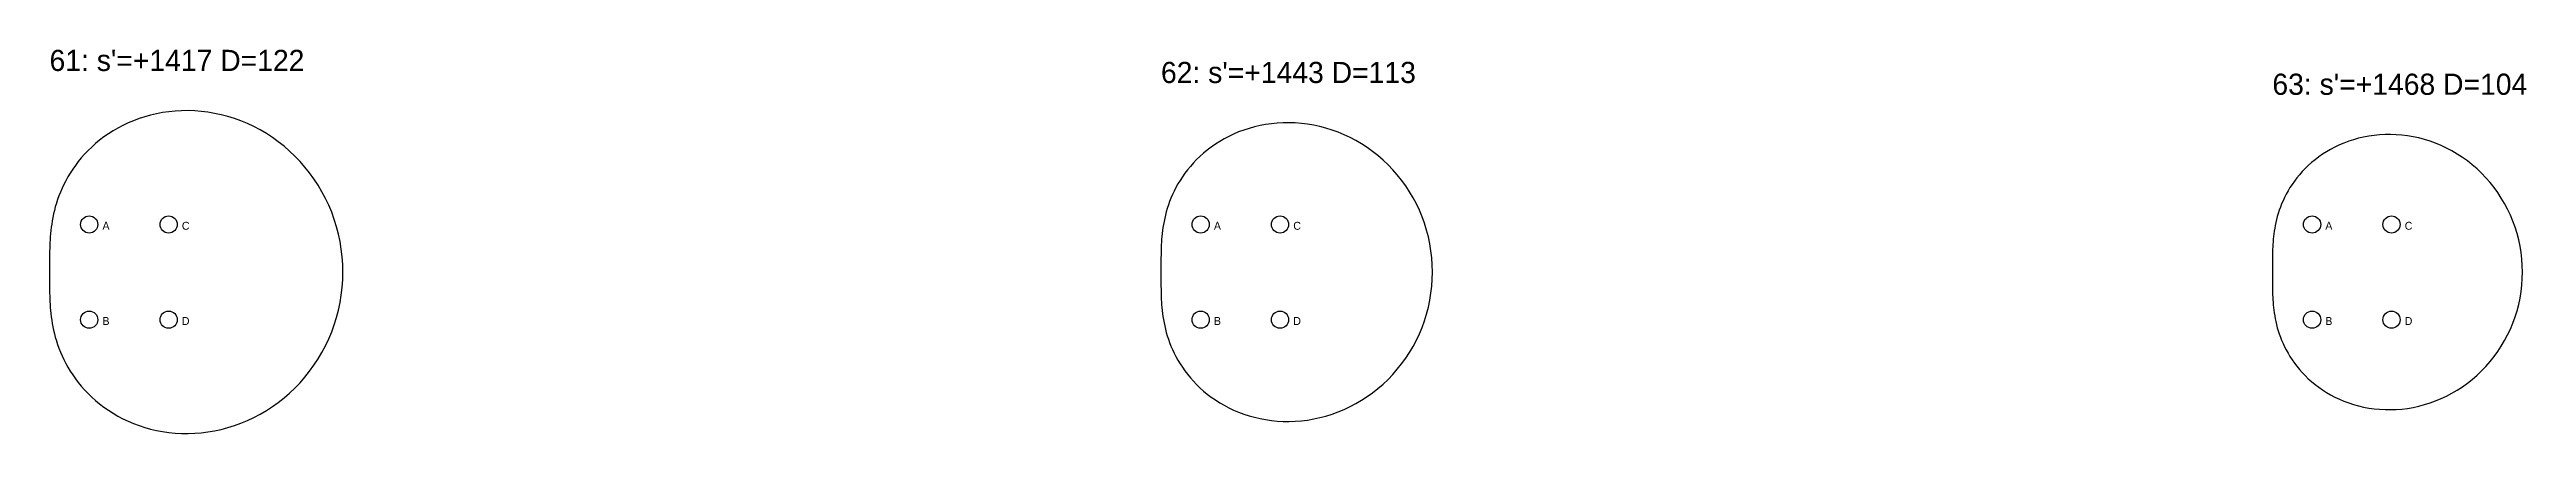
# Model space of a CAD drawing. Header units: millimetres. Extents: x 0 to 2007, y -5243 to 138.
# Drawn here: x 420 to 1356, y -4861 to -4716 of the extents above; entities that cross this region are included whole.
import ezdxf

# ---------------------------------------------------------------- set-up
doc = ezdxf.new("R2010")
doc.units = ezdxf.units.MM
for name, color, linetype in [('DOWEL', 5, 'CONTINUOUS'), ('SLAB_61', 3, 'CONTINUOUS'), ('SLAB_62', 4, 'CONTINUOUS'), ('SLAB_63', 5, 'CONTINUOUS'), ('TEXT', 1, 'CONTINUOUS')]:
    doc.layers.add(name, color=color, linetype=linetype)

msp = doc.modelspace()

# ---------------------------------------------------------------- texts
at = {"layer": 'DOWEL'}
for s, p in [('A', (440, -4784)), ('C', (470, -4784)), ('A', (860, -4784)), ('C', (890, -4784)), ('A', (1280, -4784)), ('C', (1310, -4784)), ('B', (440, -4820)), ('D', (470, -4820)), ('B', (860, -4820)), ('D', (890, -4820)), ('B', (1280, -4820)), ('D', (1310, -4820))]:
    msp.add_text(s, height=3, dxfattribs=at).set_placement(p)
at = {"layer": 'TEXT'}
for s, p in [("61: s'=+1417 D=122", (420, -4723.976)), ("62: s'=+1443 D=113", (840, -4728.527)), ("63: s'=+1468 D=104", (1260, -4732.981))]:
    msp.add_text(s, height=8, dxfattribs=at).set_placement(p)

# ---------------------------------------------------------------- linework, layer by layer
at = {"layer": 'DOWEL'}
for centre in [(435, -4782), (465, -4782), (855, -4782), (885, -4782), (1275, -4782), (1305, -4782), (435, -4818), (465, -4818), (855, -4818), (885, -4818), (1275, -4818), (1305, -4818)]:
    msp.add_circle(centre, 3.25, dxfattribs=at)
at = {"layer": 'SLAB_61'}
msp.add_lwpolyline([(530.868, -4800), (530.8, -4797.099), (530.598, -4794.204), (530.261, -4791.324), (529.792, -4788.465), (529.19, -4785.634), (528.458, -4782.838), (527.599, -4780.083), (526.615, -4777.376), (525.508, -4774.724), (524.282, -4772.132), (522.942, -4769.607), (521.49, -4767.154), (519.931, -4764.779), (518.27, -4762.486), (516.512, -4760.281), (514.661, -4758.169), (512.724, -4756.152), (510.705, -4754.237), (508.611, -4752.425), (506.447, -4750.72), (504.219, -4749.125), (501.935, -4747.642), (499.599, -4746.274), (497.219, -4745.022), (494.801, -4743.887), (492.351, -4742.871), (489.876, -4741.973), (487.382, -4741.194), (484.876, -4740.533), (482.363, -4739.991), (479.851, -4739.566), (477.344, -4739.256), (474.849, -4739.06), (472.372, -4738.976), (469.919, -4739.001), (467.494, -4739.133), (465.102, -4739.37), (462.75, -4739.707), (460.44, -4740.141), (458.179, -4740.668), (455.969, -4741.286), (453.814, -4741.988), (451.719, -4742.772), (449.685, -4743.633), (447.717, -4744.566), (445.816, -4745.567), (443.985, -4746.63), (442.225, -4747.751), (440.539, -4748.925), (438.927, -4750.148), (437.39, -4751.414), (435.928, -4752.719), (434.543, -4754.057), (433.234, -4755.425), (432, -4756.817), (430.841, -4758.229), (429.755, -4759.657), (428.743, -4761.097), (427.801, -4762.544), (426.929, -4763.995), (426.125, -4765.445), (425.386, -4766.893), (424.71, -4768.333), (424.094, -4769.764), (423.537, -4771.183), (423.034, -4772.587), (422.584, -4773.974), (422.183, -4775.342), (421.829, -4776.69), (421.517, -4778.016), (421.246, -4779.318), (421.011, -4780.597), (420.81, -4781.851), (420.64, -4783.08), (420.497, -4784.285), (420.38, -4785.465), (420.284, -4786.62), (420.207, -4787.752), (420.147, -4788.861), (420.101, -4789.949), (420.066, -4791.016), (420.042, -4792.064), (420.024, -4793.095), (420.013, -4794.111), (420.006, -4795.114), (420.003, -4796.105), (420.001, -4797.087), (420, -4798.062), (420, -4799.032), (420, -4800), (420, -4800.968), (420, -4801.938), (420.001, -4802.913), (420.003, -4803.895), (420.006, -4804.886), (420.013, -4805.889), (420.024, -4806.905), (420.042, -4807.936), (420.066, -4808.984), (420.101, -4810.051), (420.147, -4811.139), (420.207, -4812.248), (420.284, -4813.38), (420.38, -4814.535), (420.497, -4815.715), (420.64, -4816.92), (420.81, -4818.149), (421.011, -4819.403), (421.246, -4820.682), (421.517, -4821.984), (421.829, -4823.31), (422.183, -4824.658), (422.584, -4826.026), (423.034, -4827.413), (423.537, -4828.817), (424.094, -4830.236), (424.71, -4831.667), (425.386, -4833.107), (426.125, -4834.555), (426.929, -4836.005), (427.801, -4837.456), (428.743, -4838.903), (429.755, -4840.343), (430.841, -4841.771), (432, -4843.183), (433.234, -4844.575), (434.543, -4845.943), (435.928, -4847.281), (437.39, -4848.586), (438.927, -4849.852), (440.539, -4851.075), (442.225, -4852.249), (443.985, -4853.37), (445.816, -4854.433), (447.717, -4855.434), (449.685, -4856.367), (451.719, -4857.228), (453.814, -4858.012), (455.969, -4858.714), (458.179, -4859.332), (460.44, -4859.859), (462.75, -4860.293), (465.102, -4860.63), (467.494, -4860.867), (469.919, -4860.999), (472.372, -4861.024), (474.849, -4860.94), (477.344, -4860.744), (479.851, -4860.434), (482.363, -4860.009), (484.876, -4859.467), (487.382, -4858.806), (489.876, -4858.027), (492.351, -4857.129), (494.801, -4856.113), (497.219, -4854.978), (499.599, -4853.726), (501.935, -4852.358), (504.219, -4850.875), (506.447, -4849.28), (508.611, -4847.575), (510.705, -4845.763), (512.724, -4843.848), (514.661, -4841.831), (516.512, -4839.719), (518.27, -4837.514), (519.931, -4835.221), (521.49, -4832.846), (522.942, -4830.393), (524.282, -4827.868), (525.508, -4825.276), (526.615, -4822.624), (527.599, -4819.917), (528.458, -4817.162), (529.19, -4814.366), (529.792, -4811.535), (530.261, -4808.676), (530.598, -4805.796), (530.8, -4802.901)], close=True, dxfattribs=at)
at = {"layer": 'SLAB_62'}
msp.add_lwpolyline([(942.599, -4800), (942.536, -4797.315), (942.349, -4794.637), (942.037, -4791.971), (941.603, -4789.326), (941.046, -4786.706), (940.369, -4784.118), (939.574, -4781.569), (938.663, -4779.064), (937.639, -4776.609), (936.505, -4774.211), (935.264, -4771.874), (933.92, -4769.604), (932.478, -4767.406), (930.941, -4765.284), (929.313, -4763.244), (927.601, -4761.289), (925.808, -4759.423), (923.94, -4757.65), (922.002, -4755.973), (919.999, -4754.395), (917.938, -4752.919), (915.824, -4751.547), (913.662, -4750.281), (911.46, -4749.123), (909.222, -4748.072), (906.955, -4747.132), (904.664, -4746.301), (902.356, -4745.58), (900.037, -4744.969), (897.712, -4744.467), (895.387, -4744.073), (893.067, -4743.786), (890.758, -4743.605), (888.466, -4743.527), (886.196, -4743.551), (883.951, -4743.673), (881.738, -4743.892), (879.561, -4744.204), (877.424, -4744.605), (875.331, -4745.094), (873.286, -4745.665), (871.292, -4746.315), (869.353, -4747.041), (867.471, -4747.837), (865.65, -4748.701), (863.891, -4749.627), (862.196, -4750.61), (860.568, -4751.648), (859.007, -4752.735), (857.515, -4753.866), (856.093, -4755.038), (854.74, -4756.245), (853.458, -4757.484), (852.247, -4758.75), (851.105, -4760.038), (850.032, -4761.345), (849.028, -4762.666), (848.091, -4763.999), (847.219, -4765.338), (846.412, -4766.68), (845.668, -4768.023), (844.984, -4769.362), (844.358, -4770.695), (843.789, -4772.019), (843.273, -4773.332), (842.808, -4774.632), (842.391, -4775.915), (842.02, -4777.182), (841.692, -4778.429), (841.404, -4779.655), (841.153, -4780.861), (840.936, -4782.044), (840.75, -4783.205), (840.592, -4784.342), (840.46, -4785.457), (840.351, -4786.549), (840.263, -4787.618), (840.192, -4788.665), (840.136, -4789.692), (840.093, -4790.698), (840.061, -4791.686), (840.038, -4792.656), (840.023, -4793.61), (840.012, -4794.551), (840.006, -4795.478), (840.002, -4796.396), (840.001, -4797.304), (840, -4798.206), (840, -4799.104), (840, -4800), (840, -4800.896), (840, -4801.794), (840.001, -4802.696), (840.002, -4803.604), (840.006, -4804.522), (840.012, -4805.449), (840.023, -4806.39), (840.038, -4807.344), (840.061, -4808.314), (840.093, -4809.302), (840.136, -4810.308), (840.192, -4811.335), (840.263, -4812.382), (840.351, -4813.451), (840.46, -4814.543), (840.592, -4815.658), (840.75, -4816.795), (840.936, -4817.956), (841.153, -4819.139), (841.404, -4820.345), (841.692, -4821.571), (842.02, -4822.818), (842.391, -4824.085), (842.808, -4825.368), (843.273, -4826.668), (843.789, -4827.981), (844.358, -4829.305), (844.984, -4830.638), (845.668, -4831.977), (846.412, -4833.32), (847.219, -4834.662), (848.091, -4836.001), (849.028, -4837.334), (850.032, -4838.655), (851.105, -4839.962), (852.247, -4841.25), (853.458, -4842.516), (854.74, -4843.755), (856.093, -4844.962), (857.515, -4846.134), (859.007, -4847.265), (860.568, -4848.352), (862.196, -4849.39), (863.891, -4850.373), (865.65, -4851.299), (867.471, -4852.163), (869.353, -4852.959), (871.292, -4853.685), (873.286, -4854.335), (875.331, -4854.906), (877.424, -4855.395), (879.561, -4855.796), (881.738, -4856.108), (883.951, -4856.327), (886.196, -4856.449), (888.466, -4856.473), (890.758, -4856.395), (893.067, -4856.214), (895.387, -4855.927), (897.712, -4855.533), (900.037, -4855.031), (902.356, -4854.42), (904.664, -4853.699), (906.955, -4852.868), (909.222, -4851.928), (911.46, -4850.877), (913.662, -4849.719), (915.824, -4848.453), (917.938, -4847.081), (919.999, -4845.605), (922.002, -4844.027), (923.94, -4842.35), (925.808, -4840.577), (927.601, -4838.711), (929.313, -4836.756), (930.941, -4834.716), (932.478, -4832.594), (933.92, -4830.396), (935.264, -4828.126), (936.505, -4825.789), (937.639, -4823.391), (938.663, -4820.936), (939.574, -4818.431), (940.369, -4815.882), (941.046, -4813.294), (941.603, -4810.674), (942.037, -4808.029), (942.349, -4805.363), (942.536, -4802.685)], close=True, dxfattribs=at)
at = {"layer": 'SLAB_63'}
msp.add_lwpolyline([(1354.507, -4800), (1354.449, -4797.527), (1354.277, -4795.06), (1353.99, -4792.605), (1353.589, -4790.167), (1353.076, -4787.754), (1352.453, -4785.371), (1351.72, -4783.022), (1350.881, -4780.715), (1349.938, -4778.454), (1348.893, -4776.245), (1347.75, -4774.092), (1346.513, -4772.001), (1345.184, -4769.976), (1343.768, -4768.022), (1342.269, -4766.143), (1340.692, -4764.342), (1339.04, -4762.623), (1337.319, -4760.99), (1335.534, -4759.446), (1333.69, -4757.992), (1331.791, -4756.633), (1329.843, -4755.369), (1327.853, -4754.203), (1325.824, -4753.135), (1323.762, -4752.168), (1321.674, -4751.301), (1319.564, -4750.536), (1317.438, -4749.872), (1315.302, -4749.309), (1313.16, -4748.847), (1311.018, -4748.484), (1308.881, -4748.22), (1306.755, -4748.053), (1304.644, -4747.981), (1302.552, -4748.003), (1300.485, -4748.116), (1298.447, -4748.317), (1296.441, -4748.604), (1294.472, -4748.974), (1292.545, -4749.424), (1290.661, -4749.95), (1288.824, -4750.549), (1287.038, -4751.218), (1285.305, -4751.951), (1283.627, -4752.747), (1282.006, -4753.6), (1280.445, -4754.506), (1278.945, -4755.462), (1277.508, -4756.463), (1276.134, -4757.505), (1274.823, -4758.584), (1273.578, -4759.696), (1272.397, -4760.837), (1271.281, -4762.003), (1270.229, -4763.19), (1269.241, -4764.394), (1268.316, -4765.611), (1267.452, -4766.838), (1266.65, -4768.071), (1265.907, -4769.308), (1265.221, -4770.545), (1264.591, -4771.778), (1264.015, -4773.006), (1263.49, -4774.226), (1263.015, -4775.436), (1262.587, -4776.633), (1262.203, -4777.815), (1261.861, -4778.981), (1261.559, -4780.13), (1261.293, -4781.26), (1261.062, -4782.37), (1260.862, -4783.46), (1260.691, -4784.529), (1260.546, -4785.577), (1260.424, -4786.604), (1260.324, -4787.61), (1260.242, -4788.595), (1260.177, -4789.559), (1260.125, -4790.505), (1260.086, -4791.432), (1260.057, -4792.342), (1260.035, -4793.235), (1260.021, -4794.114), (1260.011, -4794.98), (1260.005, -4795.835), (1260.002, -4796.68), (1260.001, -4797.517), (1260, -4798.348), (1260, -4799.175), (1260, -4800), (1260, -4800.825), (1260, -4801.652), (1260.001, -4802.483), (1260.002, -4803.32), (1260.005, -4804.165), (1260.011, -4805.02), (1260.021, -4805.886), (1260.035, -4806.765), (1260.057, -4807.658), (1260.086, -4808.568), (1260.125, -4809.495), (1260.177, -4810.441), (1260.242, -4811.405), (1260.324, -4812.39), (1260.424, -4813.396), (1260.546, -4814.423), (1260.691, -4815.471), (1260.862, -4816.54), (1261.062, -4817.63), (1261.293, -4818.74), (1261.559, -4819.87), (1261.861, -4821.019), (1262.203, -4822.185), (1262.587, -4823.367), (1263.015, -4824.564), (1263.49, -4825.774), (1264.015, -4826.994), (1264.591, -4828.222), (1265.221, -4829.455), (1265.907, -4830.692), (1266.65, -4831.929), (1267.452, -4833.162), (1268.316, -4834.389), (1269.241, -4835.606), (1270.229, -4836.81), (1271.281, -4837.997), (1272.397, -4839.163), (1273.578, -4840.304), (1274.823, -4841.416), (1276.134, -4842.495), (1277.508, -4843.537), (1278.945, -4844.538), (1280.445, -4845.494), (1282.006, -4846.4), (1283.627, -4847.253), (1285.305, -4848.049), (1287.038, -4848.782), (1288.824, -4849.451), (1290.661, -4850.05), (1292.545, -4850.576), (1294.472, -4851.026), (1296.441, -4851.396), (1298.447, -4851.683), (1300.485, -4851.884), (1302.552, -4851.997), (1304.644, -4852.019), (1306.755, -4851.947), (1308.881, -4851.78), (1311.018, -4851.516), (1313.16, -4851.153), (1315.302, -4850.691), (1317.438, -4850.128), (1319.564, -4849.464), (1321.674, -4848.699), (1323.762, -4847.832), (1325.824, -4846.865), (1327.853, -4845.797), (1329.843, -4844.631), (1331.791, -4843.367), (1333.69, -4842.008), (1335.534, -4840.554), (1337.319, -4839.01), (1339.04, -4837.377), (1340.692, -4835.658), (1342.269, -4833.857), (1343.768, -4831.978), (1345.184, -4830.024), (1346.513, -4827.999), (1347.75, -4825.908), (1348.893, -4823.755), (1349.938, -4821.546), (1350.881, -4819.285), (1351.72, -4816.978), (1352.453, -4814.629), (1353.076, -4812.246), (1353.589, -4809.833), (1353.99, -4807.395), (1354.277, -4804.94), (1354.449, -4802.473)], close=True, dxfattribs=at)

msp.set_redraw_order([(e.dxf.handle, doc.entitydb.next_handle()) for e in msp.query("TEXT MTEXT ATTDEF DIMENSION ARC_DIMENSION")])  # texts and dimensions are drawn at this point

doc.saveas('drawing.dxf')
